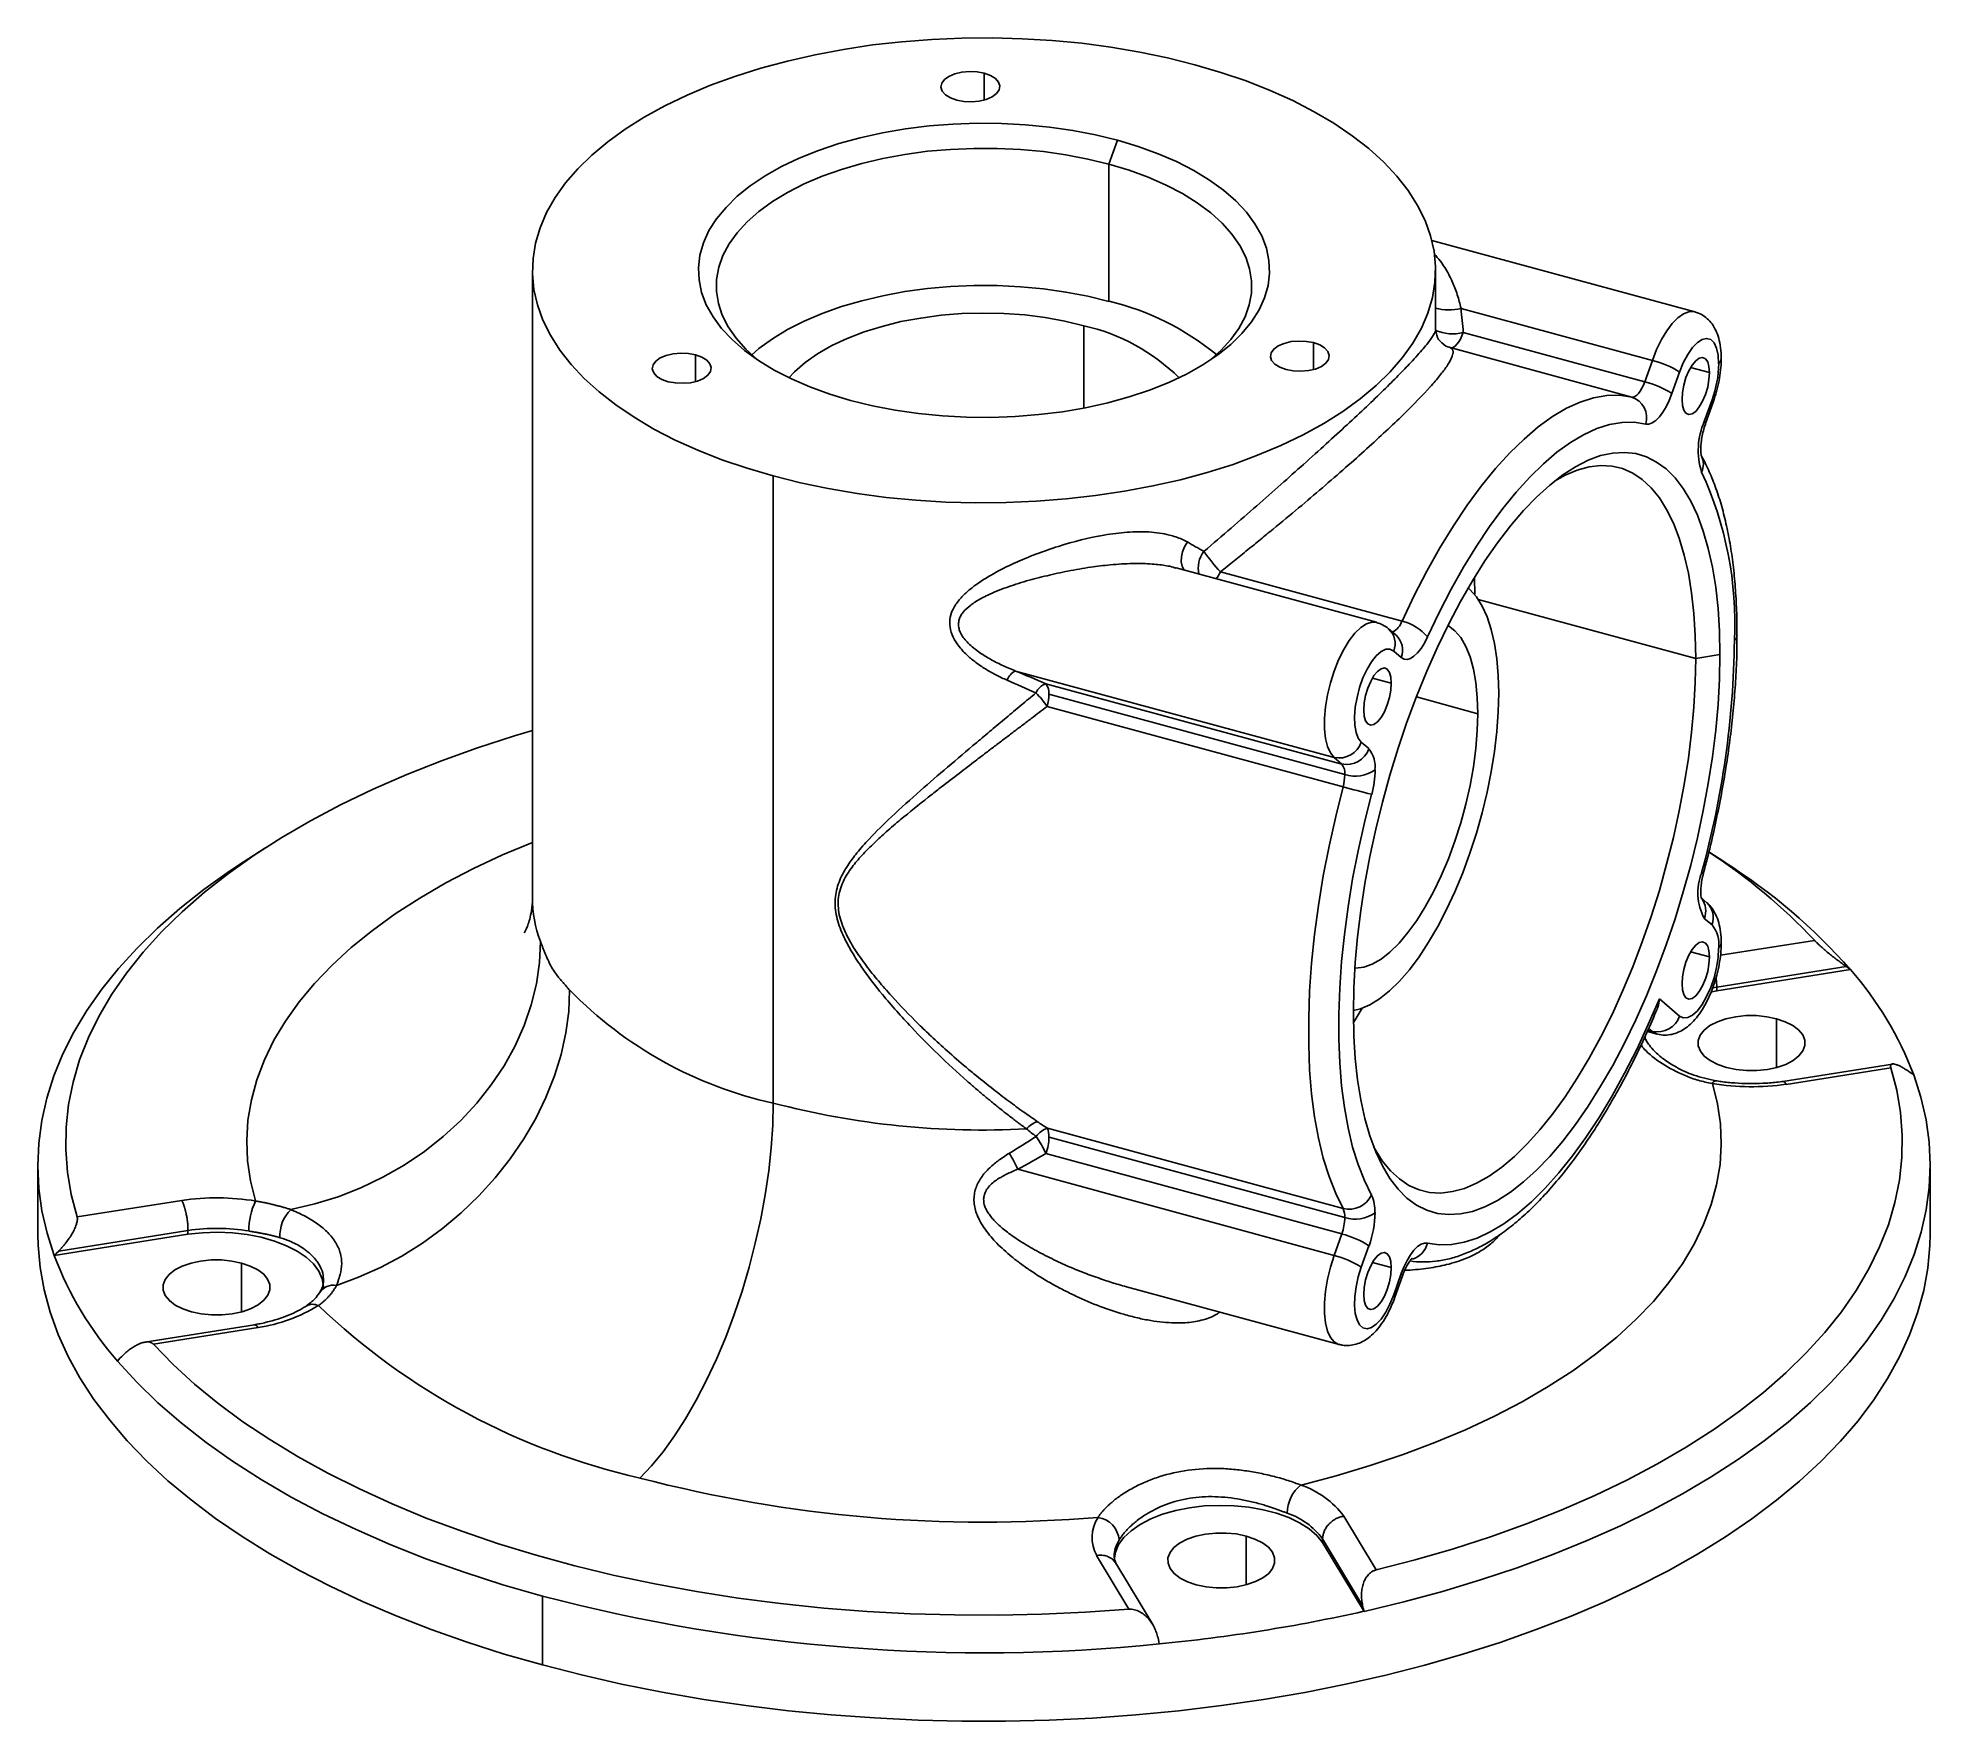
# Model space of a CAD drawing. Header units: millimetres. Extents: x -53 to 53, y -27 to 67.
import ezdxf

# ---------------------------------------------------------------- set-up
doc = ezdxf.new("R2010")
doc.units = ezdxf.units.MM

msp = doc.modelspace()

# ---------------------------------------------------------------- linework, layer by layer
at = {"color": 7, "linetype": 'Continuous', "lineweight": 25}
for p, q in [((0.01, 63.54), (0.01, 65.05)), ((7, 59.95), (7.47, 61.29)), ((7, 52.26), (7, 59.95)), ((39.81, 51.68), (25.09, 55.68)), ((-25.3, 54), (-25.3, 18.86)), ((25.3, 50.69), (25.3, 54)), ((5.6, 46.28), (5.6, 50.9)), ((26.72, 51.87), (37.44, 48.95)), ((18.46, 48.44), (18.46, 49.95)), ((26.85, 50.52), (37.02, 47.75)), ((-16.16, 47.76), (-16.16, 49.27)), ((36.28, 46.9), (26.11, 49.67)), ((37.02, 47.75), (37.44, 48.95)), ((38.96, 48.3), (38.53, 47.1)), ((39.58, 48.56), (40.64, 48.27)), ((40.35, 45.54), (40.78, 46.74)), ((40.42, 45.42), (40.85, 46.62)), ((-11.81, 42.48), (-11.81, 7.34)), ((21.98, 34.28), (10.76, 37.33)), ((13.25, 37.11), (23.42, 34.34)), ((27.49, 35.83), (27.47, 36.78)), ((27.68, 35.56), (39.87, 32.25)), ((23.08, 33.55), (22.66, 33.92)), ((23.37, 32.3), (22.95, 32.67)), ((39.87, 32.25), (41.22, 32.47)), ((1.77, 31.55), (19.62, 26.7)), ((3.46, 30.84), (20.04, 26.34)), ((21.76, 31.15), (22.81, 30.87)), ((3.63, 30.25), (20.21, 25.75)), ((24.22, 30.1), (27.66, 29.16)), ((20.12, 25.06), (3.54, 29.57)), ((21.13, 27.56), (21.56, 27.2)), ((20.04, 26.34), (19.62, 26.7)), ((-40.28, 21.63), (-41.49, 20.84)), ((41.49, 20.84), (40.6, 21.42)), ((40.49, 18.57), (40.18, 18.84)), ((40.78, 17.33), (40.35, 17.69)), ((41.25, 15.62), (46.52, 16.46)), ((39.58, 15.81), (40.64, 15.53)), ((48.29, 14.99), (41.05, 13.84)), ((41.05, 13.84), (40.8, 13.79)), ((48.54, 14.82), (41.05, 13.63)), ((41.05, 13.63), (41.05, 13.84)), ((37.83, 13.19), (38.96, 12.22)), ((41.05, 13.63), (40.7, 13.56)), ((44.39, 9.34), (44.39, 12.07)), ((37.05, 11.13), (37.01, 10.94)), ((37.17, 11.36), (37.71, 11.21)), ((37.2, 11.43), (37.44, 11.36)), ((37.44, 11.36), (37.24, 11.53)), ((50.9, 9.53), (44.75, 8.56)), ((50.8, 9.32), (44.94, 8.39)), ((3.55, 5.93), (20.12, 1.43)), ((3.65, 5.44), (20.21, 0.93)), ((20.04, 0.01), (3.47, 4.51)), ((-53, 3.86), (-53, 0)), ((1.89, 3.63), (19.62, -1.19)), ((53, 0), (53, 3.86)), ((-50.8, 0.96), (-44.94, 1.89)), ((-44.59, 0.2), (-51.83, -0.95)), ((-44.59, -0.01), (-44.59, 0.2)), ((19.62, -1.19), (20.04, 0.01)), ((-52.08, -1.2), (-44.59, -0.01)), ((21.56, -0.65), (21.13, -1.85)), ((-41.59, -4.36), (-41.59, -1.62)), ((21.76, -1.59), (22.81, -1.88)), ((7.98, -2.95), (19.89, -6.19)), ((22.95, -3.41), (23.37, -2.21)), ((23.02, -3.53), (23.45, -2.33)), ((-40.87, -5.08), (-47.01, -6.06)), ((-40.66, -5.24), (-46.52, -6.17)), ((20.16, -15.8), (21.97, -18.82)), ((14.69, -19.65), (14.69, -16.92)), ((8.12, -21.02), (6.31, -18)), ((21.21, -20.8), (18.97, -17.07)), ((18.97, -17.28), (18.97, -17.07)), ((21.29, -21.14), (18.97, -17.28)), ((9.45, -21.88), (7.39, -18.44)), ((-24.73, -20.28), (-24.73, -24.14))]:
    msp.add_line(p, q, dxfattribs=at)
at = {"color": 7, "linetype": 'Continuous', "lineweight": 25, "flags": 128}
for points in [[(11.81, 65.52), (10.28, 65.9), (8.72, 66.23), (7.11, 66.5), (5.48, 66.72), (3.81, 66.88), (2.13, 66.98), (0.45, 67.03), (-1.24, 67.01), (-2.93, 66.94), (-4.6, 66.81), (-6.25, 66.63), (-7.87, 66.38), (-9.46, 66.08), (-11.01, 65.73), (-12.51, 65.33), (-13.95, 64.87), (-15.32, 64.37), (-16.63, 63.82), (-17.87, 63.22), (-19.03, 62.59), (-20.1, 61.91), (-21.08, 61.2), (-21.97, 60.46), (-22.75, 59.69), (-23.44, 58.9), (-24.02, 58.08), (-24.5, 57.25), (-24.87, 56.39), (-25.12, 55.53), (-25.26, 54.67), (-25.29, 53.8), (-25.21, 52.93), (-25.01, 52.06), (-24.71, 51.21), (-24.29, 50.36), (-23.76, 49.53), (-23.13, 48.73), (-22.39, 47.94), (-21.56, 47.19), (-20.63, 46.46), (-19.6, 45.77), (-18.49, 45.11), (-17.3, 44.49), (-16.03, 43.92), (-14.68, 43.39), (-13.27, 42.91), (-11.81, 42.48)], [(-11.81, 42.48), (-10.28, 42.1), (-8.72, 41.77), (-7.11, 41.5), (-5.48, 41.28), (-3.81, 41.12), (-2.13, 41.02), (-0.45, 40.98), (1.24, 40.99), (2.93, 41.06), (4.6, 41.19), (6.25, 41.38), (7.87, 41.62), (9.46, 41.92), (11.01, 42.27), (12.51, 42.68), (13.95, 43.13), (15.32, 43.64), (16.63, 44.19), (17.87, 44.78), (19.03, 45.42), (20.1, 46.09), (21.08, 46.8), (21.97, 47.54), (22.75, 48.31), (23.44, 49.11), (24.02, 49.92), (24.5, 50.76), (24.87, 51.61), (25.12, 52.47), (25.26, 53.34), (25.29, 54.21), (25.21, 55.08), (25.01, 55.94), (24.71, 56.8), (24.29, 57.64), (23.76, 58.47), (23.13, 59.28), (22.39, 60.06), (21.56, 60.82), (20.63, 61.54), (19.6, 62.24), (18.49, 62.89), (17.3, 63.51), (16.03, 64.08), (14.68, 64.61), (13.27, 65.09), (11.81, 65.52)], [(0.01, 65.05), (-0.39, 65.12), (-0.82, 65.14), (-1.25, 65.11), (-1.64, 65.01), (-1.97, 64.87), (-2.22, 64.69), (-2.37, 64.48), (-2.41, 64.26), (-2.34, 64.04), (-2.16, 63.84), (-1.88, 63.67), (-1.53, 63.54)], [(-1.53, 63.54), (-1.13, 63.47), (-0.7, 63.45), (-0.27, 63.48), (0.12, 63.58), (0.45, 63.72), (0.7, 63.9), (0.85, 64.11), (0.89, 64.33), (0.82, 64.55), (0.64, 64.75), (0.36, 64.92), (0.01, 65.05)], [(-7.47, 46.71), (-8.64, 47.07), (-9.75, 47.47), (-10.79, 47.92), (-11.75, 48.41), (-12.63, 48.94), (-13.42, 49.51), (-14.11, 50.12), (-14.7, 50.75), (-15.18, 51.4), (-15.56, 52.07), (-15.82, 52.76), (-15.96, 53.46), (-16, 54.15), (-15.91, 54.85), (-15.72, 55.54), (-15.41, 56.23), (-14.98, 56.89), (-14.45, 57.53), (-13.82, 58.15), (-13.09, 58.74), (-12.26, 59.3), (-11.34, 59.81), (-10.35, 60.29), (-9.27, 60.72), (-8.13, 61.1), (-6.94, 61.43), (-5.69, 61.7), (-4.4, 61.92), (-3.08, 62.09), (-1.74, 62.19), (-0.38, 62.24), (0.98, 62.23), (2.33, 62.15), (3.66, 62.02), (4.97, 61.83), (6.24, 61.59), (7.47, 61.29)], [(7, 59.95), (5.82, 60.23), (4.59, 60.47), (3.33, 60.65), (2.04, 60.77), (0.74, 60.83), (-0.57, 60.83), (-1.87, 60.78), (-3.16, 60.67), (-4.43, 60.49), (-5.66, 60.27), (-6.85, 59.99), (-7.99, 59.65), (-9.06, 59.27), (-10.07, 58.84), (-11, 58.36), (-11.85, 57.85), (-12.61, 57.3), (-13.27, 56.72), (-13.83, 56.11), (-14.28, 55.48), (-14.63, 54.83), (-14.86, 54.17), (-14.98, 53.49), (-14.99, 52.82), (-14.88, 52.15), (-14.66, 51.48), (-14.33, 50.83), (-13.89, 50.2), (-13.34, 49.58), (-12.7, 49), (-12.6, 48.93)], [(7.47, 61.29), (8.64, 60.94), (9.75, 60.53), (10.79, 60.09), (11.75, 59.59), (12.63, 59.06), (13.42, 58.49), (14.11, 57.89), (14.7, 57.26), (15.18, 56.6), (15.56, 55.93), (15.82, 55.24), (15.96, 54.55), (16, 53.85), (15.91, 53.15), (15.72, 52.46), (15.41, 51.78), (14.98, 51.11), (14.45, 50.47), (13.82, 49.85), (13.09, 49.26), (12.26, 48.71), (11.34, 48.19), (10.35, 47.72), (9.27, 47.29), (8.13, 46.91), (6.94, 46.58), (5.69, 46.3), (4.4, 46.08), (3.08, 45.92), (1.74, 45.81), (0.38, 45.76), (-0.98, 45.78), (-2.33, 45.85), (-3.66, 45.98), (-4.97, 46.17), (-6.24, 46.41), (-7.47, 46.71)], [(12.6, 48.93), (12.61, 48.93), (13.27, 49.51), (13.83, 50.12), (14.28, 50.75), (14.63, 51.4), (14.86, 52.06), (14.98, 52.73), (14.99, 53.41), (14.88, 54.08), (14.66, 54.74), (14.33, 55.4), (13.89, 56.03), (13.34, 56.64), (12.7, 57.23), (11.95, 57.78), (11.12, 58.3), (10.2, 58.78), (9.2, 59.22), (8.13, 59.61), (7, 59.95)], [(7, 52.26), (5.82, 52.55), (4.59, 52.78), (3.33, 52.96), (2.04, 53.08), (0.74, 53.15), (-0.57, 53.15), (-1.87, 53.09), (-3.16, 52.98), (-4.43, 52.81), (-5.66, 52.58), (-6.85, 52.3), (-7.99, 51.97), (-9.06, 51.59), (-10.07, 51.15), (-11, 50.68), (-11.85, 50.17), (-12.61, 49.62), (-13.01, 49.27)], [(5.6, 50.9), (4.53, 51.15), (3.42, 51.35), (2.28, 51.5), (1.11, 51.58), (-0.06, 51.61), (-1.24, 51.58), (-2.4, 51.49), (-3.54, 51.33), (-4.65, 51.13), (-5.71, 50.86), (-6.72, 50.55), (-7.66, 50.19), (-8.53, 49.78), (-9.32, 49.33), (-10.01, 48.84), (-10.61, 48.31), (-10.93, 47.98)], [(37.44, 48.95), (37.68, 49.56), (37.95, 50.12), (38.25, 50.61), (38.55, 51.02), (38.87, 51.34), (39.18, 51.57), (39.48, 51.68), (39.76, 51.69), (39.81, 51.68)], [(18.46, 49.95), (18.05, 50.02), (17.63, 50.04), (17.2, 50.01), (16.81, 49.91), (16.48, 49.77), (16.23, 49.59), (16.08, 49.38), (16.04, 49.16), (16.11, 48.94), (16.29, 48.74), (16.57, 48.57), (16.92, 48.44)], [(16.92, 48.44), (17.32, 48.37), (17.75, 48.35), (18.18, 48.38), (18.57, 48.47), (18.9, 48.62), (19.15, 48.8), (19.3, 49.01), (19.34, 49.23), (19.26, 49.45), (19.08, 49.65), (18.81, 49.82), (18.46, 49.95)], [(26.85, 50.52), (26.77, 50.33), (26.69, 50.15), (26.59, 49.99), (26.49, 49.86), (26.39, 49.76), (26.3, 49.7), (26.2, 49.66), (26.11, 49.67)], [(41.15, 48.77), (41.12, 49.24), (41.04, 49.64), (40.9, 49.93), (40.71, 50.12), (40.48, 50.19), (40.23, 50.13), (39.96, 49.96), (39.69, 49.67), (39.42, 49.29), (39.17, 48.82), (38.96, 48.3)], [(-16.16, 49.27), (-16.56, 49.34), (-16.99, 49.36), (-17.41, 49.33), (-17.81, 49.23), (-18.14, 49.09), (-18.39, 48.91), (-18.54, 48.7), (-18.58, 48.48), (-18.5, 48.26), (-18.32, 48.06), (-18.05, 47.89), (-17.7, 47.76)], [(-17.7, 47.76), (-17.29, 47.69), (-16.86, 47.67), (-16.44, 47.7), (-16.05, 47.8), (-15.72, 47.94), (-15.47, 48.12), (-15.32, 48.33), (-15.28, 48.55), (-15.35, 48.77), (-15.53, 48.97), (-15.81, 49.14), (-16.16, 49.27)], [(26.11, 49.67), (25.93, 49.73), (25.87, 49.76)], [(40.64, 48.27), (40.61, 48.61), (40.54, 48.88), (40.41, 49.05), (40.25, 49.12), (40.07, 49.08), (39.87, 48.93), (39.67, 48.69), (39.48, 48.37), (39.32, 47.99), (39.2, 47.57), (39.12, 47.16), (39.1, 46.77)], [(37.02, 47.75), (36.94, 47.56), (36.85, 47.39), (36.76, 47.23), (36.66, 47.1), (36.56, 47), (36.46, 46.93), (36.37, 46.9), (36.28, 46.9)], [(39.1, 46.77), (39.12, 46.43), (39.2, 46.16), (39.32, 45.99), (39.48, 45.92), (39.67, 45.96), (39.87, 46.1), (40.07, 46.35), (40.25, 46.67), (40.41, 47.05), (40.54, 47.46), (40.61, 47.88), (40.64, 48.27)], [(23.42, 34.34), (24.1, 35.78), (24.81, 37.15), (25.54, 38.46), (26.3, 39.69), (27.07, 40.85), (27.85, 41.91), (28.65, 42.89), (29.45, 43.77), (30.25, 44.55), (31.05, 45.23), (31.84, 45.81), (32.63, 46.27), (33.4, 46.62), (34.15, 46.86), (34.89, 46.99), (35.6, 47), (36.28, 46.9)], [(37.07, 45.39), (37.24, 45.39), (37.43, 45.46), (37.63, 45.59), (37.83, 45.79), (38.02, 46.05), (38.21, 46.36), (38.38, 46.71), (38.53, 47.1)], [(40.85, 46.62), (40.85, 46.62), (40.84, 46.67), (40.78, 46.74)], [(37.07, 45.39), (36.42, 45.49), (35.74, 45.48), (35.04, 45.36), (34.33, 45.13), (33.59, 44.79), (32.85, 44.35), (32.09, 43.81), (31.34, 43.16), (30.57, 42.42), (29.81, 41.58), (29.06, 40.65), (28.31, 39.64), (27.58, 38.55), (26.86, 37.37), (26.17, 36.13), (25.49, 34.83), (24.84, 33.46)], [(40.42, 45.42), (40.42, 45.42), (40.41, 45.47), (40.35, 45.54)], [(20.69, 12.42), (20.71, 13.79), (20.79, 15.21), (20.92, 16.66), (21.1, 18.14), (21.33, 19.65), (21.62, 21.16), (21.94, 22.69), (22.32, 24.21), (22.74, 25.72), (23.2, 27.22), (23.69, 28.69), (24.23, 30.13), (24.8, 31.54), (25.4, 32.89), (26.03, 34.19), (26.69, 35.44), (27.37, 36.61), (28.06, 37.72), (28.77, 38.74), (29.49, 39.68), (30.22, 40.54), (30.95, 41.3), (31.69, 41.97), (32.42, 42.54), (33.14, 43), (33.85, 43.36), (34.54, 43.62), (35.22, 43.76), (35.88, 43.8), (36.51, 43.73), (37.11, 43.55), (37.68, 43.26), (38.21, 42.87), (38.71, 42.37), (39.17, 41.77), (39.59, 41.07), (39.97, 40.28), (40.29, 39.39), (40.57, 38.42), (40.81, 37.37), (40.99, 36.25), (41.12, 35.05), (41.2, 33.79), (41.22, 32.47)], [(39.87, 32.25), (39.84, 33.54), (39.77, 34.77), (39.64, 35.94), (39.46, 37.03), (39.22, 38.05), (38.94, 38.99), (38.62, 39.84), (38.24, 40.6), (37.83, 41.26), (37.37, 41.82), (36.87, 42.28), (36.34, 42.64), (35.77, 42.89), (35.18, 43.03), (34.55, 43.07), (33.9, 42.99), (33.23, 42.81), (32.55, 42.52), (31.96, 42.19)], [(11.39, 38.78), (11.23, 38.51), (11.12, 38.22), (11.06, 37.94), (11.05, 37.66), (11.1, 37.43), (11.2, 37.24), (11.24, 37.2)], [(28.83, 30.3), (28.8, 31.3), (28.72, 32.23), (28.59, 33.09), (28.41, 33.88), (28.18, 34.58), (27.9, 35.19), (27.58, 35.71), (27.22, 36.12), (27.13, 36.21)], [(19.62, 26.7), (19.41, 26.96), (19.24, 27.32), (19.13, 27.77), (19.08, 28.3), (19.08, 28.9), (19.13, 29.54), (19.24, 30.22), (19.41, 30.89), (19.62, 31.55), (19.86, 32.18), (20.15, 32.75), (20.45, 33.26), (20.77, 33.67), (21.1, 33.99), (21.42, 34.2), (21.72, 34.29), (21.99, 34.28)], [(27.66, 29.16), (27.63, 30.06), (27.55, 30.9), (27.42, 31.66), (27.23, 32.34), (26.99, 32.93), (26.71, 33.42), (26.38, 33.81), (26.02, 34.09), (25.99, 34.11)], [(24.84, 33.46), (24.67, 33.12), (24.48, 32.81), (24.28, 32.57), (24.08, 32.38), (23.89, 32.25), (23.7, 32.2), (23.53, 32.22), (23.37, 32.3)], [(41.22, 32.47), (41.2, 31.1), (41.12, 29.68), (40.99, 28.23), (40.81, 26.75), (40.57, 25.24), (40.29, 23.73), (39.97, 22.2), (39.59, 20.68), (39.17, 19.17), (38.71, 17.67), (38.21, 16.2), (37.68, 14.76), (37.11, 13.35), (36.51, 12), (35.88, 10.7), (35.22, 9.45), (34.54, 8.28), (33.85, 7.17), (33.14, 6.15), (32.42, 5.21), (31.69, 4.35), (30.95, 3.59), (30.22, 2.92), (29.49, 2.35), (28.77, 1.89), (28.06, 1.53), (27.37, 1.27), (26.69, 1.13), (26.03, 1.09), (25.4, 1.16), (24.8, 1.34), (24.23, 1.63), (23.69, 2.02), (23.2, 2.52), (22.74, 3.12), (22.32, 3.82), (21.94, 4.61), (21.62, 5.5), (21.33, 6.47), (21.1, 7.52), (20.92, 8.64), (20.79, 9.84), (20.71, 11.1), (20.69, 12.42)], [(22.95, 32.67), (22.74, 32.78), (22.5, 32.77), (22.24, 32.64), (21.97, 32.41), (21.71, 32.07), (21.46, 31.65), (21.23, 31.16), (21.04, 30.63), (20.9, 30.07), (20.8, 29.52), (20.76, 28.99), (20.77, 28.51), (20.84, 28.1), (20.96, 27.78), (21.13, 27.56)], [(21.82, 4.91), (21.9, 4.78), (22.31, 4.11), (22.77, 3.55), (23.27, 3.09), (23.8, 2.73), (24.37, 2.48), (24.96, 2.34), (25.59, 2.3), (26.24, 2.38), (26.91, 2.56), (27.59, 2.85), (28.29, 3.25), (29, 3.75), (29.71, 4.35), (30.43, 5.05), (31.14, 5.84), (31.85, 6.72), (32.55, 7.69), (33.23, 8.74), (33.9, 9.86), (34.55, 11.05), (35.18, 12.3), (35.77, 13.61), (36.34, 14.97), (36.87, 16.37), (37.37, 17.8), (37.83, 19.26), (38.24, 20.73), (38.62, 22.22), (38.94, 23.71), (39.22, 25.19), (39.46, 26.66), (39.64, 28.11), (39.77, 29.53), (39.84, 30.91), (39.87, 32.25)], [(21.27, 29.37), (21.3, 29.76), (21.37, 30.17), (21.5, 30.59), (21.66, 30.97), (21.84, 31.29), (22.04, 31.53), (22.24, 31.68), (22.43, 31.72), (22.59, 31.65), (22.71, 31.47), (22.78, 31.21), (22.81, 30.87)], [(22.81, 30.87), (22.78, 30.48), (22.71, 30.06), (22.59, 29.65), (22.43, 29.27), (22.24, 28.95), (22.04, 28.7), (21.84, 28.56), (21.66, 28.52), (21.5, 28.59), (21.37, 28.76), (21.3, 29.02), (21.27, 29.37)], [(20.69, 12.52), (21.09, 12.62), (21.62, 12.85), (22.16, 13.19), (22.72, 13.64), (23.27, 14.18), (23.83, 14.81), (24.37, 15.54), (24.9, 16.35), (25.42, 17.23), (25.91, 18.18), (26.38, 19.18), (26.82, 20.24), (27.22, 21.34), (27.58, 22.46), (27.9, 23.61), (28.18, 24.76), (28.41, 25.91), (28.59, 27.05), (28.72, 28.17), (28.8, 29.26), (28.83, 30.3)], [(20.77, 14.9), (20.81, 14.9), (21.27, 14.96), (21.75, 15.13), (22.24, 15.41), (22.74, 15.8), (23.25, 16.3), (23.75, 16.89), (24.24, 17.57), (24.72, 18.33), (25.18, 19.17), (25.61, 20.07), (26.02, 21.02), (26.38, 22.02), (26.71, 23.05), (26.99, 24.09), (27.23, 25.14), (27.42, 26.19), (27.55, 27.21), (27.63, 28.21), (27.66, 29.16)], [(-25.3, 28.22), (-26.3, 27.92), (-28.38, 27.24), (-30.39, 26.52), (-32.34, 25.75), (-34.21, 24.93), (-36, 24.07), (-37.72, 23.16), (-39.34, 22.22), (-40.88, 21.23), (-42.32, 20.21), (-43.67, 19.15), (-44.91, 18.06), (-46.06, 16.95), (-47.1, 15.8), (-48.03, 14.63), (-48.86, 13.44), (-49.57, 12.23), (-50.17, 11.01), (-50.66, 9.77), (-51.03, 8.52), (-51.28, 7.26), (-51.42, 6), (-51.44, 4.74), (-51.34, 3.47), (-51.13, 2.21), (-50.8, 0.96)], [(20.12, 1.43), (19.7, 2.28), (19.33, 3.22), (19, 4.25), (18.74, 5.38), (18.52, 6.58), (18.35, 7.86), (18.24, 9.21), (18.19, 10.63), (18.19, 12.1), (18.24, 13.62), (18.35, 15.19), (18.52, 16.79), (18.74, 18.42), (19, 20.07), (19.33, 21.73), (19.7, 23.4), (20.12, 25.06)], [(21.71, 24.65), (21.31, 23.06), (20.96, 21.48), (20.65, 19.9), (20.4, 18.33), (20.19, 16.79), (20.03, 15.27), (19.93, 13.78), (19.88, 12.33), (19.88, 10.93), (19.93, 9.59), (20.03, 8.31), (20.19, 7.09), (20.4, 5.95), (20.65, 4.88), (20.96, 3.9), (21.31, 3), (21.71, 2.19)], [(-40.8, 1.86), (-41.08, 2.98), (-41.25, 4.11), (-41.3, 5.25), (-41.23, 6.38), (-41.04, 7.52), (-40.73, 8.64), (-40.31, 9.76), (-39.78, 10.86), (-39.13, 11.94), (-38.37, 13.01), (-37.5, 14.05), (-36.52, 15.07), (-35.44, 16.06), (-34.26, 17.02), (-32.98, 17.94), (-31.61, 18.83), (-30.15, 19.68), (-28.6, 20.49), (-26.97, 21.25), (-25.3, 21.95)], [(-52.08, -1.2), (-52.48, 0.05), (-52.77, 1.3), (-52.94, 2.56), (-53, 3.83), (-52.95, 5.09), (-52.78, 6.36), (-52.5, 7.61), (-52.1, 8.86), (-51.6, 10.1), (-50.98, 11.32), (-50.25, 12.53), (-49.42, 13.72), (-48.48, 14.89), (-47.43, 16.03), (-46.29, 17.15), (-45.04, 18.24), (-43.7, 19.3), (-42.26, 20.33), (-41.49, 20.84)], [(-24.84, 16.39), (-24.9, 15.21), (-25.07, 14.02), (-25.36, 12.85), (-25.76, 11.68), (-26.27, 10.54), (-26.88, 9.43), (-27.6, 8.36), (-28.41, 7.34), (-29.31, 6.37), (-30.29, 5.46), (-31.35, 4.63), (-32.48, 3.87), (-33.67, 3.19), (-34.9, 2.6), (-36.18, 2.09), (-37.49, 1.69), (-38.83, 1.37)], [(38.96, 12.22), (39.17, 12.11), (39.42, 12.13), (39.69, 12.26), (39.96, 12.51), (40.23, 12.86), (40.48, 13.31), (40.71, 13.81), (40.9, 14.36), (41.04, 14.93), (41.12, 15.5), (41.15, 16.03)], [(39.1, 14.02), (39.12, 14.41), (39.2, 14.83), (39.32, 15.24), (39.48, 15.62), (39.67, 15.95), (39.87, 16.19), (40.07, 16.33), (40.25, 16.37), (40.41, 16.31), (40.54, 16.13), (40.61, 15.87), (40.64, 15.53)], [(40.64, 15.53), (40.61, 15.13), (40.54, 14.72), (40.41, 14.3), (40.25, 13.92), (40.07, 13.6), (39.87, 13.36), (39.67, 13.21), (39.48, 13.17), (39.32, 13.24), (39.2, 13.42), (39.12, 13.68), (39.1, 14.02)], [(48.54, 14.82), (48.4, 14.92), (48.29, 14.99)], [(-36.27, -2.88), (-35.03, -2.42), (-33.8, -1.87), (-32.61, -1.23), (-31.45, -0.5), (-30.34, 0.31), (-29.29, 1.19), (-28.3, 2.14), (-27.38, 3.16), (-26.54, 4.22), (-25.78, 5.33), (-25.11, 6.48), (-24.54, 7.66), (-24.06, 8.86), (-23.69, 10.07), (-23.42, 11.28), (-23.26, 12.48), (-23.21, 13.67)], [(24.84, -0.5), (25.5, -0.6), (26.19, -0.59), (26.89, -0.46), (27.62, -0.22), (28.36, 0.12), (29.12, 0.58), (29.89, 1.14), (30.66, 1.8), (31.43, 2.57), (32.2, 3.43), (32.96, 4.38), (33.71, 5.42), (34.45, 6.54), (35.18, 7.74), (35.88, 9.01), (36.56, 10.35), (37.21, 11.75), (37.83, 13.19)], [(20.69, 11.85), (20.85, 12.1), (21.19, 12.66)], [(44.39, 12.07), (43.85, 12.18), (43.27, 12.24), (42.68, 12.24), (42.11, 12.18), (41.56, 12.06), (41.08, 11.89), (40.66, 11.68), (40.34, 11.42), (40.12, 11.14), (40.01, 10.85), (40.01, 10.54), (40.13, 10.25), (40.35, 9.97), (40.68, 9.72), (41.1, 9.5), (41.59, 9.34)], [(41.59, 9.34), (42.14, 9.22), (42.71, 9.16), (43.3, 9.17), (43.88, 9.23), (44.42, 9.34), (44.91, 9.51), (45.32, 9.73), (45.65, 9.98), (45.87, 10.26), (45.98, 10.56), (45.98, 10.86), (45.86, 11.16), (45.63, 11.44), (45.3, 11.69), (44.88, 11.9), (44.39, 12.07)], [(37.71, 11.22), (37.68, 11.22), (37.44, 11.36)], [(52.08, 8.92), (52.48, 7.67), (52.77, 6.41), (52.94, 5.15), (53, 3.89), (52.95, 2.62), (52.78, 1.36), (52.5, 0.1), (52.1, -1.15), (51.6, -2.38), (50.98, -3.61), (50.25, -4.82), (49.42, -6.01), (48.48, -7.17), (47.43, -8.32), (46.29, -9.44), (45.04, -10.53), (43.7, -11.59), (42.26, -12.61), (40.74, -13.6), (39.12, -14.56), (37.42, -15.47), (35.65, -16.34), (33.79, -17.17), (31.86, -17.96), (29.87, -18.69), (27.81, -19.38), (25.69, -20.02), (23.51, -20.61), (21.29, -21.14)], [(21.97, -18.82), (24.16, -18.25), (26.3, -17.63), (28.38, -16.96), (30.39, -16.24), (32.34, -15.46), (34.21, -14.65), (36, -13.78), (37.72, -12.88), (39.34, -11.93), (40.88, -10.95), (42.32, -9.92), (43.67, -8.87), (44.91, -7.78), (46.06, -6.66), (47.1, -5.52), (48.03, -4.35), (48.86, -3.16), (49.57, -1.95), (50.17, -0.72), (50.66, 0.52), (51.03, 1.77), (51.28, 3.02), (51.42, 4.29), (51.44, 5.55), (51.34, 6.81), (51.13, 8.07), (50.8, 9.32)], [(51.83, 9.09), (51.97, 8.99), (52.08, 8.92)], [(40.8, 8.43), (41.08, 7.3), (41.25, 6.17), (41.3, 5.04), (41.23, 3.9), (41.04, 2.77), (40.73, 1.65), (40.31, 0.53), (39.78, -0.57), (39.13, -1.66), (38.37, -2.72), (37.5, -3.77), (36.52, -4.78), (35.44, -5.77), (34.26, -6.73), (32.98, -7.66), (31.61, -8.54), (30.15, -9.39), (28.6, -10.2), (26.97, -10.97), (25.26, -11.68), (23.48, -12.35), (21.63, -12.97), (19.72, -13.54), (17.76, -14.06)], [(-11.81, 7.34), (-11.83, 6.11), (-11.92, 4.84), (-12.06, 3.54), (-12.26, 2.2), (-12.51, 0.86), (-12.81, -0.5), (-13.16, -1.85), (-13.55, -3.19), (-13.99, -4.5), (-14.47, -5.77), (-14.99, -7.01), (-15.54, -8.19), (-16.12, -9.3), (-16.72, -10.35), (-17.34, -11.31), (-17.98, -12.19), (-18.62, -12.98), (-19.27, -13.67)], [(-36.99, -2.99), (-36.99, -2.93), (-37.07, -2.5), (-37.26, -2.08), (-37.56, -1.67), (-37.97, -1.3), (-38.48, -0.95), (-39.08, -0.65), (-39.75, -0.39), (-40.49, -0.18), (-41.27, -0.03), (-42.09, 0.07), (-42.93, 0.1), (-43.77, 0.08), (-44.59, -0.01)], [(-24.73, -24.14), (-22.54, -24.7), (-20.3, -25.21), (-18.02, -25.67), (-15.7, -26.07), (-13.35, -26.42), (-10.96, -26.71), (-8.56, -26.94), (-6.13, -27.11), (-3.69, -27.23), (-1.25, -27.29), (1.2, -27.29), (3.65, -27.23), (6.08, -27.12), (8.51, -26.94), (10.92, -26.71), (13.3, -26.42), (15.65, -26.08), (17.98, -25.68), (20.26, -25.22), (22.5, -24.72), (24.69, -24.15), (26.83, -23.54), (28.91, -22.88), (30.93, -22.16), (32.89, -21.41), (34.77, -20.6), (36.58, -19.75), (38.32, -18.86), (39.97, -17.93), (41.53, -16.96), (43.01, -15.95), (44.39, -14.91), (45.68, -13.84), (46.87, -12.74), (47.97, -11.61), (48.96, -10.46), (49.84, -9.28), (50.62, -8.09), (51.29, -6.87), (51.85, -5.65), (52.3, -4.41), (52.64, -3.16), (52.87, -1.9), (52.99, -0.64), (53, 0)], [(-53, 0), (-52.99, -0.62), (-52.87, -1.88), (-52.65, -3.13), (-52.31, -4.38), (-51.86, -5.62), (-51.3, -6.85), (-50.64, -8.06), (-49.86, -9.26), (-48.97, -10.43), (-47.99, -11.59), (-46.9, -12.72), (-45.71, -13.82), (-44.42, -14.89), (-43.04, -15.93), (-41.56, -16.94), (-40, -17.91), (-38.35, -18.84), (-36.62, -19.73), (-34.81, -20.58), (-32.93, -21.39), (-30.97, -22.15), (-28.95, -22.86), (-26.87, -23.53), (-24.73, -24.14)], [(-51.83, -0.95), (-51.97, -1.09), (-52.08, -1.2)], [(22.81, -1.88), (22.78, -1.53), (22.71, -1.27), (22.59, -1.1), (22.43, -1.03), (22.24, -1.07), (22.04, -1.21), (21.84, -1.46), (21.66, -1.78), (21.5, -2.16), (21.37, -2.57), (21.3, -2.99), (21.27, -3.38)], [(24.84, -0.5), (24.67, -0.5), (24.48, -0.57), (24.28, -0.7), (24.08, -0.9), (23.89, -1.16), (23.7, -1.47), (23.53, -1.82), (23.37, -2.21)], [(-41.59, -1.62), (-42.14, -1.51), (-42.71, -1.45), (-43.3, -1.45), (-43.88, -1.51), (-44.42, -1.63), (-44.91, -1.8), (-45.32, -2.01), (-45.65, -2.27), (-45.87, -2.55), (-45.98, -2.85), (-45.98, -3.15), (-45.86, -3.44), (-45.63, -3.72), (-45.3, -3.98), (-44.88, -4.19), (-44.39, -4.36)], [(-44.39, -4.36), (-43.85, -4.47), (-43.27, -4.53), (-42.68, -4.53), (-42.11, -4.46), (-41.56, -4.35), (-41.08, -4.18), (-40.66, -3.96), (-40.34, -3.71), (-40.12, -3.43), (-40.01, -3.13), (-40.01, -2.83), (-40.13, -2.53), (-40.35, -2.25), (-40.68, -2), (-41.1, -1.79), (-41.59, -1.62)], [(19.89, -6.19), (19.86, -6.18), (19.62, -6.04), (19.41, -5.79), (19.24, -5.43), (19.13, -4.97), (19.08, -4.44), (19.08, -3.84), (19.13, -3.2), (19.24, -2.53), (19.41, -1.85), (19.62, -1.19)], [(21.13, -1.85), (20.96, -2.39), (20.84, -2.95), (20.77, -3.5), (20.76, -4), (20.8, -4.45), (20.9, -4.81), (21.04, -5.08), (21.23, -5.25), (21.46, -5.3), (21.71, -5.23), (21.97, -5.05), (22.24, -4.76), (22.5, -4.38), (22.74, -3.92), (22.95, -3.41)], [(21.27, -3.38), (21.3, -3.72), (21.37, -3.98), (21.5, -4.16), (21.66, -4.23), (21.84, -4.19), (22.04, -4.04), (22.24, -3.8), (22.43, -3.48), (22.59, -3.1), (22.71, -2.68), (22.78, -2.27), (22.81, -1.88)], [(23.37, -2.21), (23.43, -2.27), (23.45, -2.32), (23.45, -2.33)], [(22.95, -3.41), (23.01, -3.47), (23.02, -3.52), (23.02, -3.53)], [(-46.52, -6.17), (-45.42, -7.3), (-44.22, -8.4), (-42.91, -9.47), (-41.51, -10.51), (-40.01, -11.51), (-38.42, -12.48), (-36.75, -13.4), (-34.99, -14.28), (-33.15, -15.12), (-31.24, -15.91), (-29.25, -16.65), (-27.2, -17.35), (-25.09, -17.99), (-22.92, -18.58), (-20.7, -19.12), (-18.43, -19.6), (-16.11, -20.02), (-13.77, -20.39), (-11.39, -20.7), (-8.98, -20.95), (-6.55, -21.14), (-4.11, -21.27), (-1.66, -21.34), (0.79, -21.35), (3.24, -21.3), (5.69, -21.19), (8.12, -21.02)], [(-48.54, -7.11), (-48.4, -6.96), (-48.29, -6.85)], [(-24.73, -20.28), (-26.96, -19.65), (-29.11, -18.95), (-31.21, -18.21), (-33.22, -17.41), (-35.17, -16.56), (-37.03, -15.67), (-38.81, -14.73), (-40.49, -13.75), (-42.09, -12.73), (-43.58, -11.67), (-44.98, -10.58), (-46.27, -9.45), (-47.46, -8.29), (-48.54, -7.11)], [(18.97, -17.28), (18.64, -16.89), (18.21, -16.51), (17.68, -16.18), (17.07, -15.88), (16.38, -15.64), (15.63, -15.44), (14.84, -15.3), (14.01, -15.22), (13.17, -15.2), (12.34, -15.23), (11.52, -15.33), (10.74, -15.49), (10, -15.7), (9.34, -15.96), (8.74, -16.27), (8.24, -16.62), (7.84, -17), (7.54, -17.4), (7.36, -17.82), (7.29, -18.25), (7.29, -18.29)], [(14.69, -16.92), (14.15, -16.8), (13.57, -16.75), (12.98, -16.75), (12.41, -16.81), (11.86, -16.93), (11.38, -17.1), (10.96, -17.31), (10.64, -17.56), (10.42, -17.84), (10.3, -18.14), (10.31, -18.44), (10.43, -18.74), (10.65, -19.02), (10.98, -19.27), (11.4, -19.48), (11.89, -19.65)], [(11.89, -19.65), (12.44, -19.77), (13.01, -19.82), (13.6, -19.82), (14.18, -19.76), (14.72, -19.64), (15.21, -19.47), (15.62, -19.26), (15.95, -19.01), (16.17, -18.73), (16.28, -18.43), (16.28, -18.13), (16.16, -17.83), (15.93, -17.55), (15.6, -17.3), (15.18, -17.09), (14.69, -16.92)], [(21.29, -21.14), (21.24, -20.95), (21.21, -20.8)], [(9.75, -22.62), (9.79, -22.82), (9.82, -22.97)]]:
    msp.add_lwpolyline(points, dxfattribs=at)
at = {"color": 7, "linetype": 'Continuous', "lineweight": 25}
for centre, radius, start, end in [((3.47, 37.62), 15.07, 50.6799, 76.4335), ((3.11, 40.02), 11.16, 45.54, 77.123), ((26.04, 54.47), 2.69, 254.003, 284.7968), ((26.25, 52.93), 2.49, 247.1029, 283.8757), ((36.3, 44.22), 4.87, 56.8766, 76.4145), ((34.88, 48.88), 6.28, 340.0441, 359.0114), ((40.88, 49.08), 0.415, 310.6433, 357.9527), ((35.87, 43.02), 4.87, 56.8766, 76.4145), ((35.91, 45.75), 1.21, 342.7642, 72.1578), ((44.04, 43.92), 4.03, 156.3265, 197.6973), ((39.3, 43.14), 0.999, 333.794, 27.6843), ((21.88, 34.23), 20.18, 357.2505, 24.7949), ((13.55, 37.31), 1.55, 142.785, 192.3805), ((20.13, 43.67), 9.51, 214.7195, 223.6048), ((11.53, 37.86), 1.87, 322.3334, 336.3069), ((22.4, 34.67), 1.06, 297.1491, 342.3375), ((22.85, 31.82), 2.58, 39.4011, 77.2627), ((21.9, 33.08), 1.13, 338.5607, 47.6862), ((22.32, 32.72), 1.13, 338.5623, 47.6142), ((-9.6, 33.91), 51.64, 344.654, 359.2801), ((41.77, 33.58), 0.415, 310.6434, 357.9502), ((2.28, 30.61), 1.08, 118.2627, 156.4349), ((3.83, 29.89), 1.02, 111.2819, 154.9518), ((2.83, 30.34), 0.807, 353.7231, 38.5342), ((-0.25, 27.05), 4.55, 33.6371, 46.05), ((0.92, 30.29), 2.72, 344.654, 359.2801), ((19.9, 27.98), 1.3, 257.461, 341.5926), ((20.32, 27.61), 1.3, 257.461, 341.5926), ((20.3, 26.19), 1.61, 353.7231, 38.5342), ((19.41, 25.83), 0.807, 353.7231, 38.5342), ((17.49, 25.78), 2.72, 344.654, 359.2801), ((20.79, 27.59), 1.93, 252.696, 305.3989), ((16.47, 26.08), 5.44, 344.654, 359.2801), ((38.63, 92.63), 70.06, 254.6759, 256.0218), ((22.95, -5.66), 32.32, 43.1907, 56.8372), ((42.9, 19.12), 2.92, 157.3786, 209.2742), ((40.33, 20.62), 0.393, 250.6447, 265.9134), ((24.08, -6.67), 32.55, 41.3006, 57.6706), ((-18.3, 18.88), 7, 180.1815, 200.8141), ((39.28, 18.11), 1.15, 338.8291, 36.6283), ((39.72, 17.74), 1.13, 338.5623, 47.6142), ((39.39, 16.22), 1.78, 353.7231, 38.5342), ((40.88, 16.34), 0.415, 310.6439, 357.9414), ((33.82, 1.97), 19.54, 20.8257, 41.1258), ((-6.94, 29.51), 22.7, 224.2374, 257.6292), ((37.73, 12.63), 1.3, 257.461, 341.5926), ((41.03, 8.35), 0.247, 97.2367, 160.4555), ((42.99, 22.08), 13.82, 260.8668, 278.1038), ((-0.07, 52.07), 46.24, 255.3025, 273.0466), ((3.43, 4.99), 1.38, 108.5058, 139.4697), ((4.03, 4.61), 1.41, 110.0285, 142.3068), ((-3.15, 1.31), 7.36, 25.7865, 34.4337), ((0.79, 5.48), 2.85, 340.0441, 359.0114), ((2.58, 5.49), 1.06, 357.2505, 24.7949), ((-4.47, 0.78), 6.97, 24.1155, 32.475), ((20.44, 2.79), 1.4, 256.6625, 334.6836), ((19.78, 1.3), 2.12, 357.2505, 24.7949), ((-42.99, -11.79), 13.82, 80.8668, 98.1038), ((-37.42, 0.21), 3.76, 154.0825, 180.6338), ((-37.44, -0.07), 2, 134.0402, 183.7154), ((19.15, 0.98), 1.06, 357.2505, 24.7949), ((20.79, 2.77), 1.93, 252.696, 305.3989), ((16.2, 1.3), 5.71, 340.0441, 359.0114), ((-42.99, -11.12), 11.44, 80.8675, 98.0231), ((17.36, 0.98), 2.85, 340.0441, 359.0114), ((18.9, -4.73), 4.87, 56.8766, 76.4145), ((23.62, -0.2), 1.26, 287.4181, 346.1647), ((-33.82, 5.74), 19.54, 200.8257, 221.1258), ((18.47, -5.93), 4.87, 56.8766, 76.4145), ((-36.44, -3.8), 0.939, 79.5683, 146.5219), ((-42.02, 3.72), 9.06, 278.6293, 301.5222), ((-37.6, -4.67), 0.736, 64.401, 119.9715), ((-10.83, 23.67), 38.28, 226.2997, 257.2643), ((-0.03, 59.97), 76.11, 255.3535, 274.8308), ((19.03, -15.65), 2.04, 128.4662, 179.5116), ((16.09, -18.89), 5.11, 37.1759, 70.8783), ((8.1, -17), 2.05, 146.7256, 209.3951), ((6.19, -17.24), 1.38, 4.3718, 82.1493), ((15.6, -19.64), 4.24, 37.3645, 70.846), ((9.05, -18.09), 1.76, 147.1381, 179.4029), ((0, 74.43), 97.89, 255.3648, 275.7592), ((0.97, 69.53), 92.91, 275.4664, 282.6286)]:
    msp.add_arc(centre, radius, start, end, dxfattribs=at)
for points, knots in [([(25.22, 54.92), (25.34, 54.79), (25.54, 54.56), (25.81, 54.17), (26.03, 53.79), (26.27, 53.29), (26.52, 52.67), (26.66, 52.13), (26.72, 51.87)], [0, 0, 0, 0, 0.176061, 0.320841, 0.458015, 0.587804, 0.801765, 1, 1, 1, 1]), ([(41.3, 49.07), (41.29, 49.17), (41.29, 49.47), (41.23, 49.93), (41.1, 50.42), (40.91, 50.82), (40.67, 51.16), (40.37, 51.42), (40.08, 51.6), (39.88, 51.65), (39.81, 51.67)], [0, 0, 0, 0, 0.087501, 0.261044, 0.422064, 0.564121, 0.692838, 0.81462, 0.933275, 1, 1, 1, 1]), ([(12.32, 38.25), (12.83, 38.69), (13.83, 39.55), (15.27, 40.8), (16.63, 42), (17.93, 43.16), (19.18, 44.28), (20.36, 45.37), (21.44, 46.37), (22.4, 47.3), (23.23, 48.12), (23.84, 48.76), (24.29, 49.25), (24.61, 49.62), (24.95, 50.03), (25.21, 50.41), (25.33, 50.65), (25.29, 50.69), (25.29, 50.69)], [0, 0, 0, 0, 0.072032, 0.141495, 0.208589, 0.273538, 0.34274, 0.41041, 0.478679, 0.546399, 0.614608, 0.683381, 0.728248, 0.773744, 0.819974, 0.906843, 0.997647, 1, 1, 1, 1]), ([(25.87, 49.76), (25.72, 49.87), (25.41, 50.09), (25.33, 50.46), (25.29, 50.65)], [0, 0, 0, 0, 0.499278, 1, 1, 1, 1]), ([(26.11, 49.67), (26.13, 49.66), (26.16, 49.64), (26.2, 49.62), (26.23, 49.58), (26.25, 49.55), (26.27, 49.5), (26.28, 49.45), (26.28, 49.4), (26.26, 49.27), (26.18, 49.04), (25.94, 48.63), (25.55, 48.11), (24.84, 47.28), (23.57, 45.97), (21.85, 44.36), (20.26, 42.95), (18.98, 41.84), (17.62, 40.68), (16.45, 39.71), (15.48, 38.92), (14.76, 38.33), (14.01, 37.72), (13.5, 37.31), (13.25, 37.11)], [0, 0, 0, 0, 0.016158, 0.032156, 0.047997, 0.063683, 0.079215, 0.094597, 0.109831, 0.124918, 0.18843, 0.24987, 0.313068, 0.37483, 0.499985, 0.624236, 0.686138, 0.749481, 0.810991, 0.874578, 0.905017, 0.936054, 0.967709, 1, 1, 1, 1]), ([(40.85, 46.62), (40.88, 46.72), (40.98, 47.01), (41.12, 47.52), (41.23, 48.11), (41.29, 48.64), (41.29, 48.95), (41.3, 49.07)], [0, 0, 0, 0, 0.126543, 0.364269, 0.602724, 0.843526, 1, 1, 1, 1]), ([(40.2, 43.59), (40.2, 43.59), (40.2, 43.58), (40.18, 43.62), (40.16, 43.76), (40.15, 43.98), (40.16, 44.28), (40.21, 44.63), (40.29, 45.01), (40.37, 45.27), (40.42, 45.41), (40.42, 45.42)], [0, 0, 0, 0, 0.008792, 0.123723, 0.244385, 0.375794, 0.518683, 0.670917, 0.829281, 0.982415, 1, 1, 1, 1]), ([(42.18, 33.56), (42.18, 33.8), (42.18, 34.5), (42.13, 35.61), (42.04, 36.89), (41.89, 38.11), (41.69, 39.27), (41.44, 40.38), (41.14, 41.42), (40.78, 42.38), (40.46, 43.1), (40.25, 43.49), (40.19, 43.6)], [0, 0, 0, 0, 0.0581301, 0.1690698, 0.2802348, 0.3917017, 0.5035098, 0.6156882, 0.7282413, 0.8411203, 0.9541617, 1, 1, 1, 1]), ([(1.3, 31.04), (1.19, 31.08), (0.99, 31.17), (0.7, 31.31), (0.42, 31.46), (0.05, 31.68), (-0.39, 31.97), (-0.89, 32.37), (-1.32, 32.81), (-1.68, 33.31), (-1.91, 33.86), (-1.94, 34.43), (-1.78, 34.98), (-1.45, 35.48), (-1.03, 35.93), (-0.39, 36.45), (0.52, 37.02), (1.68, 37.6), (2.91, 38.11), (4.58, 38.69), (6.31, 39.13), (7.81, 39.32), (8.64, 39.36), (9.25, 39.35), (9.83, 39.29), (10.33, 39.19), (10.75, 39.07), (11.08, 38.94), (11.29, 38.83), (11.39, 38.78)], [0, 0, 0, 0, 0.016209, 0.032057, 0.04756, 0.062732, 0.095148, 0.125102, 0.158162, 0.18774, 0.219964, 0.250453, 0.280337, 0.313164, 0.344464, 0.375792, 0.438541, 0.501009, 0.563147, 0.625677, 0.74979, 0.812427, 0.844018, 0.874707, 0.906502, 0.937446, 0.958622, 0.979432, 1, 1, 1, 1]), ([(10.75, 37.31), (10.7, 37.33), (10.53, 37.4), (10.22, 37.45), (9.84, 37.51), (9.39, 37.55), (8.89, 37.58), (8.32, 37.58), (7.71, 37.55), (6.92, 37.49), (5.91, 37.37), (4.73, 37.16), (3.53, 36.9), (2.56, 36.65), (1.81, 36.42), (1.25, 36.23), (0.72, 36.03), (0.24, 35.82), (-0.15, 35.62), (-0.47, 35.44), (-0.82, 35.2), (-1.11, 34.94), (-1.31, 34.65), (-1.4, 34.43), (-1.44, 34.19), (-1.41, 33.93), (-1.32, 33.67), (-1.16, 33.42), (-0.94, 33.16), (-0.66, 32.9), (-0.25, 32.58), (0.31, 32.23), (1.01, 31.86), (1.52, 31.66), (1.77, 31.55)], [0, 0, 0, 0, 0.010653, 0.032927, 0.055971, 0.079816, 0.109978, 0.141919, 0.175672, 0.211269, 0.271699, 0.342282, 0.408079, 0.473587, 0.509156, 0.539232, 0.574535, 0.605185, 0.629523, 0.651447, 0.671021, 0.707137, 0.722718, 0.737004, 0.753598, 0.770122, 0.785889, 0.803076, 0.822288, 0.844117, 0.868772, 0.910263, 0.954048, 1, 1, 1, 1]), ([(22.66, 33.92), (22.55, 34), (22.35, 34.15), (22.11, 34.23), (21.99, 34.27)], [0, 0, 0, 0, 0.528016, 1, 1, 1, 1]), ([(40.3, 20.22), (40.37, 20.49), (40.58, 21.26), (40.88, 22.55), (41.2, 24.08), (41.48, 25.6), (41.71, 27.11), (41.9, 28.6), (42.04, 30.07), (42.14, 31.51), (42.18, 32.67), (42.18, 33.35), (42.18, 33.56)], [0, 0, 0, 0, 0.058427, 0.169313, 0.28023, 0.391185, 0.502197, 0.613289, 0.724482, 0.835803, 0.947281, 1, 1, 1, 1]), ([(2.39, 5.89), (2.23, 6.01), (1.91, 6.24), (1.43, 6.61), (0.95, 6.98), (0.48, 7.37), (0, 7.76), (-0.47, 8.16), (-1.34, 8.92), (-2.55, 10.04), (-4.15, 11.65), (-5.61, 13.29), (-6.74, 14.75), (-7.49, 15.93), (-7.99, 16.9), (-8.27, 17.74), (-8.35, 18.41), (-8.33, 19.07), (-8.11, 19.85), (-7.66, 20.65), (-7.1, 21.4), (-6.29, 22.31), (-5.11, 23.47), (-3.63, 24.8), (-2.03, 26.18), (-0.69, 27.31), (0.41, 28.24), (1.24, 28.93), (2.07, 29.63), (2.63, 30.09), (2.91, 30.32)], [0, 0, 0, 0, 0.017718, 0.035496, 0.053332, 0.071229, 0.089188, 0.107209, 0.125293, 0.189548, 0.250015, 0.319334, 0.375545, 0.407036, 0.438585, 0.47004, 0.485862, 0.501506, 0.532955, 0.564427, 0.593181, 0.626762, 0.683489, 0.751337, 0.812141, 0.875664, 0.907165, 0.938385, 0.969328, 1, 1, 1, 1]), ([(3.54, 29.57), (3.39, 29.46), (3.09, 29.23), (2.63, 28.88), (2.16, 28.52), (1.67, 28.15), (1.17, 27.77), (0.65, 27.38), (0.06, 26.93), (-0.66, 26.38), (-1.54, 25.7), (-2.39, 25.05), (-3.45, 24.22), (-4.45, 23.42), (-5.44, 22.58), (-6.17, 21.91), (-6.82, 21.26), (-7.32, 20.67), (-7.66, 20.18), (-7.96, 19.64), (-8.16, 19.04), (-8.18, 18.39), (-8.12, 17.9), (-7.97, 17.4), (-7.7, 16.74), (-7.25, 15.94), (-6.61, 15.04), (-5.92, 14.18), (-4.95, 13.07), (-3.96, 12.04), (-2.9, 11.03), (-2.02, 10.22), (-1.17, 9.49), (-0.31, 8.77), (0.49, 8.13), (1.37, 7.46), (2.2, 6.85), (2.74, 6.48), (3, 6.3)], [0, 0, 0, 0, 0.01587, 0.032362, 0.049474, 0.067207, 0.085562, 0.104538, 0.124137, 0.150973, 0.186157, 0.224028, 0.248358, 0.310727, 0.344283, 0.372903, 0.40682, 0.435192, 0.451708, 0.466699, 0.498136, 0.513772, 0.529607, 0.544714, 0.561115, 0.592687, 0.624197, 0.655738, 0.68721, 0.749809, 0.777403, 0.812228, 0.852589, 0.874625, 0.909432, 0.94193, 0.972119, 1, 1, 1, 1]), ([(40.19, 18.78), (40.19, 18.78), (40.2, 18.78), (40.17, 18.87), (40.15, 19.05), (40.15, 19.32), (40.18, 19.64), (40.24, 19.96), (40.29, 20.15), (40.3, 20.22)], [0, 0, 0, 0, 0.083156, 0.2226, 0.372493, 0.536216, 0.712525, 0.897985, 1, 1, 1, 1]), ([(-25.3, 18.86), (-25.3, 18.83), (-25.29, 18.58), (-25.34, 18.15), (-25.44, 17.65), (-25.55, 17.3), (-25.65, 17.07), (-25.72, 16.93), (-25.75, 16.88), (-25.74, 16.89), (-25.74, 16.89)], [0, 0, 0, 0, 0.023157, 0.246425, 0.419761, 0.575142, 0.718015, 0.85205, 0.991521, 1, 1, 1, 1]), ([(41.3, 16.33), (41.29, 16.43), (41.29, 16.73), (41.23, 17.19), (41.1, 17.67), (40.91, 18.08), (40.7, 18.37), (40.54, 18.52), (40.49, 18.57)], [0, 0, 0, 0, 0.114403, 0.341299, 0.551824, 0.737554, 0.902359, 1, 1, 1, 1]), ([(-24.84, 16.39), (-24.83, 16.36), (-24.8, 16.28), (-24.75, 16.14), (-24.69, 15.99), (-24.62, 15.81), (-24.53, 15.61), (-24.45, 15.41), (-24.33, 15.15), (-24.17, 14.86), (-24, 14.6), (-23.85, 14.41), (-23.71, 14.24), (-23.54, 14.05), (-23.37, 13.86), (-23.26, 13.73), (-23.21, 13.67)], [0, 0, 0, 0, 0.039411, 0.084169, 0.134295, 0.189805, 0.250708, 0.322921, 0.376124, 0.501215, 0.625871, 0.678241, 0.750548, 0.84839, 0.931517, 1, 1, 1, 1]), ([(37.7, 11.22), (37.71, 11.22), (37.85, 11.16), (38.14, 11.14), (38.53, 11.18), (38.9, 11.3), (39.25, 11.49), (39.59, 11.76), (39.92, 12.12), (40.24, 12.56), (40.52, 13.08), (40.77, 13.64), (40.97, 14.22), (41.13, 14.81), (41.24, 15.41), (41.29, 15.92), (41.29, 16.22), (41.3, 16.33)], [0, 0, 0, 0, 0.004656, 0.06623, 0.125446, 0.184625, 0.246577, 0.31438, 0.390603, 0.473832, 0.556935, 0.637748, 0.716997, 0.795624, 0.874456, 0.954132, 1, 1, 1, 1]), ([(46.52, 16.46), (46.53, 16.45), (46.55, 16.42), (46.59, 16.38), (46.64, 16.34), (46.7, 16.28), (46.78, 16.2), (46.92, 16.07), (47.12, 15.9), (47.36, 15.7), (47.6, 15.51), (47.84, 15.33), (48.07, 15.15), (48.22, 15.05), (48.29, 14.99)], [0, 0, 0, 0, 0.030742, 0.061747, 0.093234, 0.125411, 0.18686, 0.250608, 0.371224, 0.50048, 0.622593, 0.749571, 0.874185, 1, 1, 1, 1]), ([(41.05, 13.84), (41.04, 13.98), (41.04, 14.16), (41.01, 14.35), (41.01, 14.38)], [0, 0, 0, 0, 0.806916, 1, 1, 1, 1]), ([(37.7, 12.62), (37.72, 12.65), (37.81, 12.81), (37.82, 13.02), (37.83, 13.19)], [0, 0, 0, 0, 0.183295, 1, 1, 1, 1]), ([(23.86, -1.5), (23.87, -1.5), (24.1, -1.55), (24.59, -1.57), (25.31, -1.53), (26.06, -1.4), (26.81, -1.16), (27.58, -0.83), (28.37, -0.4), (29.15, 0.13), (29.94, 0.76), (30.73, 1.48), (31.5, 2.29), (32.27, 3.17), (33.02, 4.14), (33.76, 5.17), (34.48, 6.28), (35.18, 7.45), (35.86, 8.67), (36.51, 9.96), (37.13, 11.27), (37.52, 12.17), (37.71, 12.61)], [0, 0, 0, 0, 0.000657, 0.04868, 0.096998, 0.146148, 0.196476, 0.248104, 0.300915, 0.354612, 0.408846, 0.463314, 0.517784, 0.572142, 0.626352, 0.680406, 0.734312, 0.788087, 0.841747, 0.89531, 0.948791, 1, 1, 1, 1]), ([(41, 8.59), (40.58, 8.69), (39.77, 8.86), (38.79, 9.32), (38.07, 9.79), (37.57, 10.22), (37.27, 10.57), (37.1, 10.83), (37.03, 10.98), (37.02, 11.03), (37.02, 11.04)], [0, 0, 0, 0, 0.189952, 0.36403, 0.521095, 0.658629, 0.77369, 0.867963, 0.971529, 1, 1, 1, 1]), ([(40.8, 8.43), (40.53, 8.49), (40, 8.6), (39.02, 8.96), (37.95, 9.54), (37.14, 10.16), (36.86, 10.52), (36.81, 10.6)], [0, 0, 0, 0, 0.153612, 0.3072, 0.612927, 0.919327, 1, 1, 1, 1]), ([(44.79, 8.56), (44.66, 8.54), (44.27, 8.49), (43.62, 8.44), (42.84, 8.43), (42.05, 8.46), (41.44, 8.52), (41.1, 8.58), (41, 8.59)], [0, 0, 0, 0, 0.105848, 0.309371, 0.513372, 0.717552, 0.921443, 1, 1, 1, 1]), ([(44.94, 8.39), (44.9, 8.45), (44.84, 8.55), (44.78, 8.55), (44.75, 8.56)], [0, 0, 0, 0, 0.587071, 1, 1, 1, 1]), ([(51.83, 9.09), (51.8, 9.12), (51.73, 9.17), (51.62, 9.23), (51.52, 9.29), (51.39, 9.37), (51.24, 9.45), (51.07, 9.51), (50.94, 9.54), (50.85, 9.53), (50.81, 9.5), (50.79, 9.45), (50.78, 9.4), (50.8, 9.35), (50.8, 9.32)], [0, 0, 0, 0, 0.062741, 0.124976, 0.186928, 0.24882, 0.376069, 0.498508, 0.627798, 0.748495, 0.812308, 0.874161, 0.938186, 1, 1, 1, 1]), ([(13.21, -4.37), (13.12, -4.43), (12.9, -4.58), (12.51, -4.74), (12.07, -4.86), (11.62, -4.94), (11.15, -4.98), (10.62, -4.98), (10.01, -4.94), (9.33, -4.85), (8.59, -4.7), (7.64, -4.45), (6.47, -4.06), (5.35, -3.58), (4.46, -3.14), (3.8, -2.79), (3.19, -2.43), (2.61, -2.05), (2.06, -1.67), (1.56, -1.28), (1.12, -0.9), (0.73, -0.53), (0.38, -0.15), (0.07, 0.25), (-0.2, 0.66), (-0.44, 1.16), (-0.57, 1.66), (-0.56, 2.14), (-0.48, 2.58), (-0.28, 3), (0, 3.38), (0.32, 3.73), (0.78, 4.12), (1.19, 4.39), (1.4, 4.52)], [0, 0, 0, 0, 0.0177819, 0.0417397, 0.0669489, 0.0894606, 0.11341, 0.1388912, 0.1708071, 0.2054185, 0.2427704, 0.2828847, 0.3515711, 0.4246852, 0.4622799, 0.4985825, 0.5336428, 0.5675117, 0.6008483, 0.6317468, 0.6602917, 0.6865732, 0.7106906, 0.7372183, 0.76122, 0.7829903, 0.8202566, 0.8378328, 0.855302, 0.8893049, 0.9078009, 0.9276199, 0.9619416, 1, 1, 1, 1]), ([(1.89, 3.63), (1.77, 3.58), (1.56, 3.5), (1.26, 3.36), (1, 3.22), (0.64, 3.01), (0.32, 2.75), (0.09, 2.41), (-0.01, 2.15), (-0.03, 1.88), (0.02, 1.62), (0.11, 1.39), (0.23, 1.19), (0.38, 0.98), (0.56, 0.77), (0.78, 0.55), (1.03, 0.32), (1.44, 0), (2.08, -0.44), (2.95, -0.95), (3.91, -1.44), (4.87, -1.88), (5.82, -2.25), (6.71, -2.57), (7.42, -2.8), (7.84, -2.91), (7.98, -2.95)], [0, 0, 0, 0, 0.029598, 0.056619, 0.081102, 0.103097, 0.160671, 0.184471, 0.205967, 0.228603, 0.252479, 0.269819, 0.288672, 0.309293, 0.331309, 0.355727, 0.38264, 0.412119, 0.481279, 0.567202, 0.6537, 0.739063, 0.8206, 0.896637, 0.964415, 1, 1, 1, 1]), ([(-44.94, 1.89), (-44.93, 1.87), (-44.91, 1.84), (-44.88, 1.77), (-44.85, 1.71), (-44.83, 1.64), (-44.81, 1.57), (-44.79, 1.51), (-44.77, 1.45), (-44.75, 1.39), (-44.74, 1.34), (-44.73, 1.29), (-44.72, 1.25), (-44.71, 1.22), (-44.7, 1.19), (-44.7, 1.17), (-44.7, 1.15), (-44.68, 1.08), (-44.65, 0.94), (-44.62, 0.74), (-44.6, 0.54), (-44.59, 0.36), (-44.59, 0.26), (-44.59, 0.2)], [0, 0, 0, 0, 0.05783, 0.112121, 0.162873, 0.210087, 0.253761, 0.293896, 0.33049, 0.363545, 0.393059, 0.419032, 0.441464, 0.460355, 0.475705, 0.487514, 0.495782, 0.500508, 0.608577, 0.712561, 0.81246, 0.908273, 1, 1, 1, 1]), ([(-40.8, 1.86), (-40.72, 1.84), (-40.56, 1.81), (-40.33, 1.77), (-40.1, 1.72), (-39.88, 1.67), (-39.66, 1.61), (-39.44, 1.56), (-39.23, 1.5), (-39.03, 1.44), (-38.89, 1.4), (-38.83, 1.37)], [0, 0, 0, 0, 0.111807, 0.223037, 0.333865, 0.444463, 0.555004, 0.66566, 0.7766, 0.887992, 1, 1, 1, 1]), ([(-38.83, 1.37), (-38.79, 1.36), (-38.71, 1.32), (-38.55, 1.25), (-38.32, 1.15), (-37.87, 0.93), (-37.3, 0.57), (-36.72, 0.08), (-36.28, -0.48), (-36.03, -1.06), (-35.95, -1.66), (-36.02, -2.14), (-36.13, -2.48), (-36.19, -2.66), (-36.24, -2.79), (-36.26, -2.85), (-36.27, -2.88)], [0, 0, 0, 0, 0.018003, 0.03574, 0.071447, 0.124823, 0.248965, 0.369288, 0.498921, 0.628458, 0.749051, 0.874005, 0.924401, 0.962199, 0.981066, 1, 1, 1, 1]), ([(-51.83, -0.95), (-51.8, -0.91), (-51.73, -0.84), (-51.62, -0.72), (-51.52, -0.6), (-51.39, -0.44), (-51.24, -0.23), (-51.07, 0.03), (-50.94, 0.29), (-50.85, 0.5), (-50.81, 0.66), (-50.79, 0.77), (-50.78, 0.88), (-50.8, 0.93), (-50.8, 0.96)], [0, 0, 0, 0, 0.062741, 0.124976, 0.186928, 0.24882, 0.376069, 0.498508, 0.627798, 0.748495, 0.812308, 0.874161, 0.938186, 1, 1, 1, 1]), ([(-39.43, -0.2), (-39.5, -0.18), (-39.64, -0.14), (-39.84, -0.09), (-40.04, -0.04), (-40.24, 0), (-40.44, 0.04), (-40.63, 0.08), (-40.82, 0.11), (-41, 0.14), (-41.12, 0.16), (-41.18, 0.17)], [0, 0, 0, 0, 0.128174, 0.25206, 0.371668, 0.487005, 0.598081, 0.704906, 0.807491, 0.905851, 1, 1, 1, 1]), ([(-37, -2.61), (-37.01, -2.47), (-37.02, -2.16), (-37.19, -1.78), (-37.39, -1.49), (-37.54, -1.31), (-37.71, -1.14), (-37.9, -0.97), (-38.24, -0.72), (-38.73, -0.43), (-39.23, -0.27), (-39.43, -0.2)], [0, 0, 0, 0, 0.142865, 0.31942, 0.391699, 0.461816, 0.52977, 0.595564, 0.659198, 0.859085, 1, 1, 1, 1]), ([(28.89, -0.03), (28.81, -0.12), (28.59, -0.4), (28.1, -0.78), (27.53, -1.13), (26.97, -1.38), (26.46, -1.56), (25.95, -1.71), (25.42, -1.82), (24.89, -1.91), (24.32, -1.98), (23.88, -2.02), (23.62, -2.02), (23.57, -2.03)], [0, 0, 0, 0, 0.073274, 0.210528, 0.350679, 0.439572, 0.531732, 0.627233, 0.708062, 0.793496, 0.883508, 0.978061, 1, 1, 1, 1]), ([(23.45, -2.33), (23.47, -2.26), (23.54, -2.08), (23.66, -1.81), (23.81, -1.57), (23.92, -1.42), (23.98, -1.35), (23.98, -1.36), (23.98, -1.36)], [0, 0, 0, 0, 0.118684, 0.34428, 0.562397, 0.744511, 0.91359, 1, 1, 1, 1]), ([(-36.27, -2.88), (-36.3, -2.93), (-36.35, -3.02), (-36.44, -3.16), (-36.53, -3.29), (-36.64, -3.42), (-36.75, -3.54), (-36.87, -3.67), (-37, -3.78), (-37.13, -3.9), (-37.23, -3.97), (-37.28, -4)], [0, 0, 0, 0, 0.112008, 0.2234, 0.33434, 0.444996, 0.555537, 0.666135, 0.776963, 0.888193, 1, 1, 1, 1]), ([(-36.99, -2.63), (-37, -2.74), (-37.03, -2.96), (-37.16, -3.18), (-37.23, -3.29)], [0, 0, 0, 0, 0.491554, 1, 1, 1, 1]), ([(-37.97, -4.03), (-38.04, -4.08), (-38.26, -4.21), (-38.67, -4.43), (-39.24, -4.66), (-39.87, -4.86), (-40.43, -5), (-40.79, -5.06), (-40.9, -5.08)], [0, 0, 0, 0, 0.104679, 0.302035, 0.501131, 0.702297, 0.905345, 1, 1, 1, 1]), ([(-37.23, -3.29), (-37.31, -3.41), (-37.48, -3.67), (-37.8, -3.9), (-37.97, -4.03)], [0, 0, 0, 0, 0.438616, 1, 1, 1, 1]), ([(19.89, -6.17), (19.95, -6.19), (20.14, -6.25), (20.47, -6.25), (20.85, -6.18), (21.22, -6.03), (21.56, -5.81), (21.89, -5.51), (22.22, -5.11), (22.53, -4.64), (22.8, -4.1), (22.95, -3.72), (23.02, -3.53)], [0, 0, 0, 0, 0.040981, 0.131685, 0.219906, 0.30973, 0.405508, 0.511873, 0.631114, 0.75703, 0.880159, 1, 1, 1, 1]), ([(-40.87, -5.08), (-40.84, -5.08), (-40.78, -5.08), (-40.7, -5.18), (-40.66, -5.24)], [0, 0, 0, 0, 0.413023, 1, 1, 1, 1]), ([(-46.52, -6.17), (-46.53, -6.16), (-46.55, -6.14), (-46.59, -6.11), (-46.64, -6.09), (-46.7, -6.06), (-46.78, -6.04), (-46.92, -6.04), (-47.12, -6.07), (-47.36, -6.16), (-47.6, -6.29), (-47.84, -6.45), (-48.07, -6.64), (-48.22, -6.78), (-48.29, -6.85)], [0, 0, 0, 0, 0.030742, 0.061747, 0.093234, 0.125411, 0.18686, 0.250608, 0.371224, 0.50048, 0.622593, 0.749571, 0.874185, 1, 1, 1, 1]), ([(6.38, -15.87), (6.41, -15.83), (6.47, -15.75), (6.56, -15.63), (6.66, -15.51), (6.77, -15.39), (6.89, -15.27), (7.02, -15.15), (7.26, -14.93), (7.66, -14.63), (8.26, -14.26), (8.93, -13.92), (9.89, -13.55), (11.21, -13.22), (12.62, -13.11), (13.76, -13.15), (14.62, -13.25), (15.46, -13.39), (16.14, -13.55), (16.66, -13.69), (17.04, -13.81), (17.41, -13.93), (17.64, -14.02), (17.76, -14.06)], [0, 0, 0, 0, 0.017984, 0.035901, 0.053777, 0.071639, 0.089513, 0.107426, 0.125402, 0.187745, 0.250342, 0.312843, 0.375533, 0.50042, 0.624931, 0.687578, 0.750041, 0.812736, 0.875183, 0.906449, 0.937583, 0.96872, 1, 1, 1, 1]), ([(16.99, -15.64), (16.93, -15.61), (16.81, -15.57), (16.62, -15.5), (16.43, -15.42), (16.21, -15.35), (15.99, -15.27), (15.73, -15.19), (15.43, -15.11), (14.97, -14.99), (14.15, -14.81), (12.94, -14.67), (11.51, -14.76), (10.17, -15.11), (9.22, -15.59), (8.65, -15.99), (8.36, -16.23), (8.16, -16.41), (7.98, -16.6), (7.82, -16.79), (7.68, -16.97), (7.61, -17.08), (7.57, -17.14)], [0, 0, 0, 0, 0.018993, 0.038713, 0.059164, 0.080349, 0.102271, 0.124933, 0.154296, 0.187725, 0.2502, 0.375139, 0.499546, 0.624405, 0.749437, 0.811737, 0.845173, 0.874523, 0.9084, 0.940598, 0.971128, 1, 1, 1, 1]), ([(18.97, -17.07), (18.97, -17.04), (18.97, -16.97), (18.99, -16.87), (19.01, -16.77), (19.05, -16.66), (19.1, -16.56), (19.16, -16.45), (19.23, -16.35), (19.29, -16.28), (19.35, -16.22), (19.39, -16.18), (19.47, -16.11), (19.58, -16.02), (19.74, -15.93), (19.93, -15.85), (20.08, -15.82), (20.16, -15.8)], [0, 0, 0, 0, 0.056889, 0.11538, 0.175472, 0.237165, 0.300459, 0.365354, 0.431851, 0.499949, 0.51593, 0.550414, 0.603394, 0.67486, 0.764796, 0.873184, 1, 1, 1, 1]), ([(6.31, -18), (6.44, -17.99), (6.67, -17.98), (6.93, -18.06), (7.07, -18.13), (7.13, -18.17), (7.15, -18.18), (7.22, -18.23), (7.3, -18.31), (7.36, -18.41), (7.38, -18.44)], [0, 0, 0, 0, 0.295481, 0.511744, 0.648363, 0.686722, 0.698399, 0.705075, 0.894851, 1, 1, 1, 1]), ([(7.41, -18.49), (7.39, -18.45), (7.34, -18.34), (7.3, -18.2), (7.3, -18.11), (7.3, -18.07)], [0, 0, 0, 0, 0.2219214, 0.6892389, 1, 1, 1, 1]), ([(21.97, -18.82), (21.95, -18.82), (21.9, -18.84), (21.83, -18.86), (21.77, -18.89), (21.69, -18.94), (21.59, -19.02), (21.47, -19.15), (21.33, -19.35), (21.23, -19.62), (21.16, -19.91), (21.14, -20.2), (21.15, -20.5), (21.19, -20.7), (21.21, -20.8)], [0, 0, 0, 0, 0.030742, 0.061747, 0.093234, 0.125411, 0.18686, 0.250608, 0.371224, 0.50048, 0.622593, 0.749571, 0.874185, 1, 1, 1, 1]), ([(9.75, -22.62), (9.73, -22.58), (9.71, -22.48), (9.66, -22.33), (9.61, -22.19), (9.52, -22.01), (9.4, -21.78), (9.21, -21.54), (8.98, -21.32), (8.77, -21.18), (8.58, -21.09), (8.43, -21.04), (8.27, -21.02), (8.17, -21.02), (8.12, -21.02)], [0, 0, 0, 0, 0.062741, 0.124976, 0.186928, 0.24882, 0.376069, 0.498508, 0.627798, 0.748495, 0.812308, 0.874161, 0.938186, 1, 1, 1, 1])]:
    msp.add_open_spline(points, degree=3, knots=knots, dxfattribs=at)
for points in [[(26.72, 51.87), (26.77, 51.42), (26.81, 50.97), (26.85, 50.52)], [(11.39, 38.78), (11.7, 38.6), (12.01, 38.43), (12.32, 38.25)], [(2.91, 30.32), (2.37, 30.56), (1.83, 30.8), (1.3, 31.04)], [(1.77, 31.55), (2.34, 31.32), (2.9, 31.08), (3.46, 30.84)], [(1.4, 4.52), (1.91, 4.83), (2.42, 5.15), (2.92, 5.47)], [(2.92, 5.47), (2.74, 5.61), (2.56, 5.75), (2.39, 5.89)], [(3, 6.3), (3.18, 6.17), (3.36, 6.05), (3.55, 5.93)], [(3.47, 4.51), (2.95, 4.21), (2.42, 3.92), (1.89, 3.63)]]:
    msp.add_open_spline(points, degree=3, dxfattribs=at)

doc.saveas('drawing.dxf')
